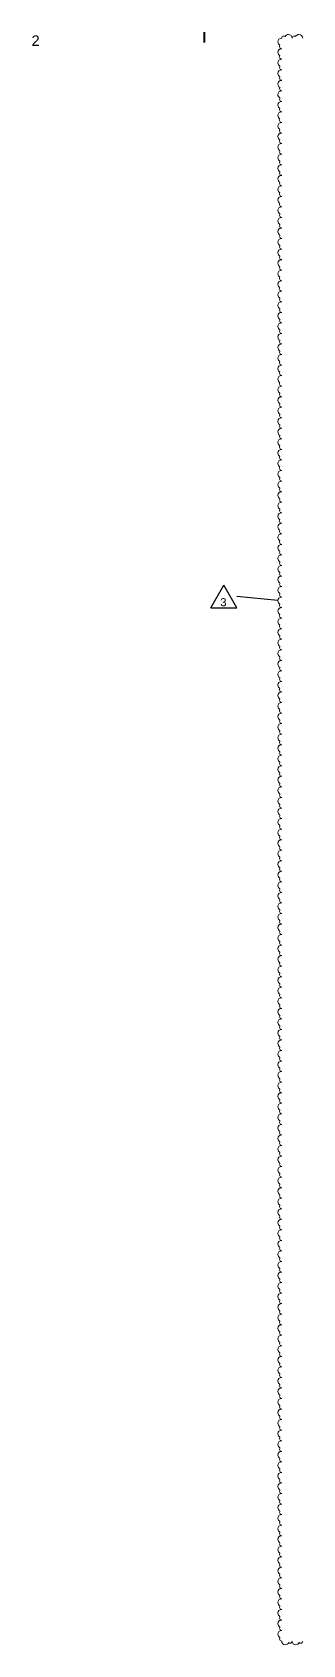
# Model space of a CAD drawing. Header units: inches. Extents: x -293 to 39679, y -468 to 488.
# Drawn here: x 367.9 to 394.2, y 331.5 to 488 of the extents above; entities that cross this region are included whole.
import ezdxf

# ---------------------------------------------------------------- set-up
doc = ezdxf.new("R2010")
doc.units = ezdxf.units.IN
doc.header["$MEASUREMENT"] = 0
doc.layers.add('PDF_Geometry', color=7, linetype='Continuous')
doc.layers.add('PDF_Text', color=7, linetype='Continuous')
doc.styles.add('PDF Arial', font='arial.ttf')

msp = doc.modelspace()

# ---------------------------------------------------------------- texts
at = {"layer": 'PDF_Text', "attachment_point": 7, "style": 'PDF Arial'}
for s, insert, char_height in [('2', (367.85342, 486.71688), 1.02043), ('3', (386.17471, 432.31439), 0.78118)]:
    msp.add_mtext(s, dxfattribs=dict(at, insert=insert, char_height=char_height))

# ---------------------------------------------------------------- linework, layer by layer
at = {"layer": 'PDF_Geometry', "lineweight": 40}
msp.add_lwpolyline([(384.61979, 488.04051), (384.61979, 487.05797)], dxfattribs=at)
at = {"layer": 'PDF_Geometry', "lineweight": 18}
for points in [[(392.1227, 487.4668), (392.13641, 487.4668)], [(392.13632, 487.46657), (392.13632, 487.46657)], [(393.15907, 487.46578), (393.15907, 487.46578)], [(393.15946, 487.46657), (393.15946, 487.46657)], [(394.18237, 487.46578), (394.18237, 487.46578)], [(392.12277, 486.44392), (392.13642, 486.44392)], [(392.12279, 485.42104), (392.13657, 485.42104)], [(392.13608, 486.44325), (392.13608, 486.44325)], [(392.13625, 485.4198), (392.13625, 485.4198)], [(392.12292, 484.39816), (392.13665, 484.39816)], [(392.13635, 484.39813), (392.13635, 484.39813)], [(392.12228, 483.37305), (392.13597, 483.37305)], [(392.12238, 482.35017), (392.13601, 482.35017)], [(392.13637, 483.3747), (392.13637, 483.3747)], [(392.13646, 482.35129), (392.13646, 482.35129)], [(392.12251, 481.32729), (392.1361, 481.32729)], [(392.1366, 481.32789), (392.1366, 481.32789)], [(392.12262, 479.28152), (392.13628, 479.28152)], [(392.12266, 480.30441), (392.1362, 480.30441)], [(392.1359, 480.30401), (392.1359, 480.30401)], [(392.13605, 479.28063), (392.13605, 479.28063)], [(392.12272, 478.25864), (392.13633, 478.25864)], [(392.13617, 478.25726), (392.13617, 478.25726)], [(392.12292, 477.23576), (392.13649, 477.23576)], [(392.123, 476.19954), (392.13669, 476.19954)], [(392.13623, 477.23562), (392.13623, 477.23562)], [(392.13636, 476.19894), (392.13636, 476.19894)], [(392.12246, 475.17443), (392.13609, 475.17443)], [(392.13655, 475.1756), (392.13655, 475.1756)], [(392.12247, 474.15155), (392.13622, 474.15155)], [(392.12266, 473.12867), (392.13619, 473.12867)], [(392.13662, 474.15228), (392.13662, 474.15228)], [(392.13671, 473.13066), (392.13671, 473.13066)], [(392.12266, 472.10579), (392.13631, 472.10579)], [(392.13608, 472.10513), (392.13608, 472.10513)], [(392.12278, 471.0829), (392.13638, 471.0829)], [(392.12283, 470.06002), (392.13655, 470.06002)], [(392.13611, 471.08183), (392.13611, 471.08183)], [(392.13625, 470.05855), (392.13625, 470.05855)], [(392.12294, 469.03714), (392.13661, 469.03714)], [(392.1231, 468.01426), (392.13672, 468.01426)], [(392.13629, 469.03695), (392.13629, 469.03695)], [(392.13639, 468.01368), (392.13639, 468.01368)], [(392.12239, 466.98915), (392.13612, 466.98915)], [(392.1365, 466.99043), (392.1365, 466.99043)], [(392.12254, 465.96627), (392.13605, 465.96627)], [(392.12264, 464.94339), (392.13626, 464.94339)], [(392.13661, 465.96719), (392.13661, 465.96719)], [(392.13668, 464.94561), (392.13668, 464.94561)], [(392.12267, 463.92051), (392.13624, 463.92051)], [(392.13596, 463.92017), (392.13596, 463.92017)], [(392.12276, 462.89763), (392.13644, 462.89763)], [(392.12288, 461.87474), (392.13651, 461.87474)], [(392.13604, 462.89696), (392.13604, 462.89696)], [(392.13615, 461.87377), (392.13615, 461.87377)], [(392.123, 460.85186), (392.13658, 460.85186)], [(392.13628, 460.85058), (392.13628, 460.85058)], [(392.12239, 458.80387), (392.13602, 458.80387)], [(392.12309, 459.82898), (392.13662, 459.82898)], [(392.13638, 459.82741), (392.13638, 459.82741)], [(392.13644, 458.80586), (392.13644, 458.80586)], [(392.12249, 457.78099), (392.13607, 457.78099)], [(392.13657, 457.78271), (392.13657, 457.78271)], [(392.12261, 455.73523), (392.13624, 455.73523)], [(392.12263, 456.75811), (392.13615, 456.75811)], [(392.13605, 455.73423), (392.13605, 455.73423)], [(392.1366, 456.75957), (392.1366, 456.75957)], [(392.12273, 454.71235), (392.13631, 454.71235)], [(392.13608, 454.71111), (392.13608, 454.71111)], [(392.12279, 453.68946), (392.13647, 453.68946)], [(392.12292, 452.66658), (392.13655, 452.66658)], [(392.13621, 453.68801), (392.13621, 453.68801)], [(392.13626, 452.66649), (392.13626, 452.66649)], [(392.12308, 451.6437), (392.13665, 451.6437)], [(392.13636, 451.64341), (392.13636, 451.64341)], [(392.12232, 450.6186), (392.136, 450.6186)], [(392.12245, 449.59571), (392.13606, 449.59571)], [(392.13647, 450.62034), (392.13647, 450.62034)], [(392.13656, 449.59728), (392.13656, 449.59728)], [(392.1225, 448.57283), (392.13621, 448.57283)], [(392.13658, 448.57424), (392.13658, 448.57424)], [(392.1226, 447.54995), (392.13626, 447.54995)], [(392.12272, 446.52707), (392.13633, 446.52707)], [(392.13601, 446.52597), (392.13601, 446.52597)], [(392.13606, 447.54899), (392.13606, 447.54899)], [(392.12288, 445.49084), (392.13658, 445.49084)], [(392.13612, 445.48924), (392.13612, 445.48924)], [(392.12231, 443.44286), (392.13605, 443.44286)], [(392.12303, 444.46796), (392.13667, 444.46796)], [(392.13636, 444.46664), (392.13636, 444.46664)], [(392.13645, 443.44366), (392.13645, 443.44366)], [(392.12239, 442.41998), (392.13607, 442.41998)], [(392.1226, 441.39709), (392.13622, 441.39709)], [(392.13657, 442.42069), (392.13657, 442.42069)], [(392.13668, 441.39924), (392.13668, 441.39924)], [(392.1226, 440.37421), (392.13632, 440.37421)], [(392.13596, 440.37406), (392.13596, 440.37406)], [(392.12267, 439.35133), (392.13632, 439.35133)], [(392.12275, 438.32845), (392.13649, 438.32845)], [(392.1361, 439.35113), (392.1361, 439.35113)], [(392.13612, 438.3282), (392.13612, 438.3282)], [(392.12295, 437.30557), (392.13649, 437.30557)], [(392.13628, 437.30529), (392.13628, 437.30529)], [(392.12232, 435.25758), (392.13589, 435.25758)], [(392.12294, 436.28268), (392.13672, 436.28268)], [(392.13639, 436.28239), (392.13639, 436.28239)], [(392.1364, 435.2595), (392.1364, 435.2595)], [(392.12235, 434.2347), (392.13601, 434.2347)], [(392.13658, 434.23663), (392.13658, 434.23663)], [(392.1225, 433.21182), (392.1361, 433.21182)], [(392.12256, 432.18893), (392.13624, 432.18893)], [(392.136, 432.18869), (392.136, 432.18869)], [(392.13659, 433.21376), (392.13659, 433.21376)], [(392.12264, 431.16605), (392.13641, 431.16605)], [(392.13611, 431.16586), (392.13611, 431.16586)], [(392.12284, 430.14317), (392.13641, 430.14317)], [(392.12297, 429.12029), (392.13648, 429.12029)], [(392.13607, 430.14303), (392.13607, 430.14303)], [(392.13627, 429.1188), (392.13627, 429.1188)], [(392.123, 428.09741), (392.13659, 428.09741)], [(392.13637, 428.096), (392.13637, 428.096)], [(392.12231, 427.0723), (392.13598, 427.0723)], [(392.1224, 426.04942), (392.13601, 426.04942)], [(392.13647, 427.07322), (392.13647, 427.07322)], [(392.13652, 426.05045), (392.13652, 426.05045)], [(392.12252, 425.02654), (392.13607, 425.02654)], [(392.13663, 425.0277), (392.13663, 425.0277)], [(392.12263, 424.00366), (392.13626, 424.00366)], [(392.12268, 422.98077), (392.13639, 422.98077)], [(392.13588, 424.00274), (392.13588, 424.00274)], [(392.13595, 422.98001), (392.13595, 422.98001)], [(392.12277, 421.95789), (392.13641, 421.95789)], [(392.13605, 421.95729), (392.13605, 421.95729)], [(392.12283, 420.93501), (392.13655, 420.93501)], [(392.12297, 419.91213), (392.13662, 419.91213)], [(392.13616, 420.93458), (392.13616, 420.93458)], [(392.13635, 419.91189), (392.13635, 419.91189)], [(392.12268, 418.88813), (392.13632, 418.88813)], [(392.13632, 418.88813), (392.13632, 418.88813)], [(392.12268, 417.86497), (392.13632, 417.86497)], [(392.12268, 416.84182), (392.13632, 416.84182)], [(392.13632, 417.86497), (392.13632, 417.86497)], [(392.13632, 416.84182), (392.13632, 416.84182)], [(392.12268, 415.81866), (392.13632, 415.81866)], [(392.12268, 414.79551), (392.13632, 414.79551)], [(392.13632, 415.81866), (392.13632, 415.81866)], [(392.13632, 414.79551), (392.13632, 414.79551)], [(392.12268, 413.75871), (392.13632, 413.75871)], [(392.13632, 413.75871), (392.13632, 413.75871)], [(392.12268, 412.73556), (392.13632, 412.73556)], [(392.12268, 411.7124), (392.13632, 411.7124)], [(392.13632, 412.73556), (392.13632, 412.73556)], [(392.13632, 411.7124), (392.13632, 411.7124)], [(392.12268, 410.68925), (392.13632, 410.68925)], [(392.13632, 410.68925), (392.13632, 410.68925)], [(392.12268, 409.66609), (392.13632, 409.66609)], [(392.12268, 408.64294), (392.13632, 408.64294)], [(392.13632, 409.66609), (392.13632, 409.66609)], [(392.13632, 408.64294), (392.13632, 408.64294)], [(392.12268, 407.61978), (392.13632, 407.61978)], [(392.13632, 407.61978), (392.13632, 407.61978)], [(392.12268, 406.59663), (392.13632, 406.59663)], [(392.12268, 405.57347), (392.13632, 405.57347)], [(392.13632, 406.59663), (392.13632, 406.59663)], [(392.13632, 405.57347), (392.13632, 405.57347)], [(392.12268, 404.55032), (392.13632, 404.55032)], [(392.13632, 404.55032), (392.13632, 404.55032)], [(392.12268, 403.52717), (392.13632, 403.52717)], [(392.12268, 402.50401), (392.13632, 402.50401)], [(392.13632, 403.52717), (392.13632, 403.52717)], [(392.13632, 402.50401), (392.13632, 402.50401)], [(392.12268, 401.48086), (392.13632, 401.48086)], [(392.13632, 401.48086), (392.13632, 401.48086)], [(392.12268, 400.4577), (392.13632, 400.4577)], [(392.12268, 399.43455), (392.13632, 399.43455)], [(392.13632, 400.4577), (392.13632, 400.4577)], [(392.13632, 399.43455), (392.13632, 399.43455)], [(392.12268, 398.41139), (392.13632, 398.41139)], [(392.13632, 398.41139), (392.13632, 398.41139)], [(392.12268, 397.38824), (392.13632, 397.38824)], [(392.12268, 396.36508), (392.13632, 396.36508)], [(392.13632, 397.38824), (392.13632, 397.38824)], [(392.13632, 396.36508), (392.13632, 396.36508)], [(392.12268, 395.34193), (392.13632, 395.34193)], [(392.13632, 395.34193), (392.13632, 395.34193)], [(392.12268, 394.31877), (392.13632, 394.31877)], [(392.12268, 393.29562), (392.13632, 393.29562)], [(392.13632, 394.31877), (392.13632, 394.31877)], [(392.13632, 393.29562), (392.13632, 393.29562)], [(392.12268, 392.27246), (392.13632, 392.27246)], [(392.13632, 392.27246), (392.13632, 392.27246)], [(392.12268, 391.24931), (392.13632, 391.24931)], [(392.12268, 390.22615), (392.13632, 390.22615)], [(392.13632, 391.24931), (392.13632, 391.24931)], [(392.13632, 390.22615), (392.13632, 390.22615)], [(392.12268, 389.203), (392.13632, 389.203)], [(392.12268, 388.17985), (392.13632, 388.17985)], [(392.13632, 389.203), (392.13632, 389.203)], [(392.13632, 388.17985), (392.13632, 388.17985)], [(392.12268, 387.15669), (392.13632, 387.15669)], [(392.13632, 387.15669), (392.13632, 387.15669)], [(392.12268, 386.13354), (392.13632, 386.13354)], [(392.12268, 385.11038), (392.13632, 385.11038)], [(392.13632, 386.13354), (392.13632, 386.13354)], [(392.13632, 385.11038), (392.13632, 385.11038)], [(392.12268, 384.08723), (392.13632, 384.08723)], [(392.13632, 384.08723), (392.13632, 384.08723)], [(392.12268, 383.05043), (392.13632, 383.05043)], [(392.12268, 382.02728), (392.13632, 382.02728)], [(392.13632, 383.05043), (392.13632, 383.05043)], [(392.13632, 382.02728), (392.13632, 382.02728)], [(392.12268, 381.00412), (392.13632, 381.00412)], [(392.13632, 381.00412), (392.13632, 381.00412)], [(392.12268, 379.98097), (392.13632, 379.98097)], [(392.12268, 378.95781), (392.13632, 378.95781)], [(392.13632, 379.98097), (392.13632, 379.98097)], [(392.13632, 378.95781), (392.13632, 378.95781)], [(392.12268, 377.93466), (392.13632, 377.93466)], [(392.13632, 377.93466), (392.13632, 377.93466)], [(392.12268, 376.9115), (392.13632, 376.9115)], [(392.12268, 375.88835), (392.13632, 375.88835)], [(392.13632, 376.9115), (392.13632, 376.9115)], [(392.13632, 375.88835), (392.13632, 375.88835)], [(392.12268, 374.86519), (392.13632, 374.86519)], [(392.13632, 374.86519), (392.13632, 374.86519)], [(392.12268, 373.84204), (392.13632, 373.84204)], [(392.12268, 372.81888), (392.13632, 372.81888)], [(392.13632, 373.84204), (392.13632, 373.84204)], [(392.13632, 372.81888), (392.13632, 372.81888)], [(392.12268, 371.79573), (392.13632, 371.79573)], [(392.13632, 371.79573), (392.13632, 371.79573)], [(392.12268, 370.77257), (392.13632, 370.77257)], [(392.12268, 369.74942), (392.13632, 369.74942)], [(392.13632, 370.77257), (392.13632, 370.77257)], [(392.13632, 369.74942), (392.13632, 369.74942)], [(392.12268, 368.72626), (392.13632, 368.72626)], [(392.13632, 368.72626), (392.13632, 368.72626)], [(392.12268, 367.70311), (392.13632, 367.70311)], [(392.12268, 366.67996), (392.13632, 366.67996)], [(392.13632, 367.70311), (392.13632, 367.70311)], [(392.13632, 366.67996), (392.13632, 366.67996)], [(392.12268, 365.6568), (392.13632, 365.6568)], [(392.13632, 365.6568), (392.13632, 365.6568)], [(392.12268, 364.63365), (392.13632, 364.63365)], [(392.12268, 363.61049), (392.13632, 363.61049)], [(392.13632, 364.63365), (392.13632, 364.63365)], [(392.13632, 363.61049), (392.13632, 363.61049)], [(392.12268, 362.58734), (392.13632, 362.58734)], [(392.12268, 361.56418), (392.13632, 361.56418)], [(392.13632, 362.58734), (392.13632, 362.58734)], [(392.13632, 361.56418), (392.13632, 361.56418)], [(392.12268, 360.54103), (392.13632, 360.54103)], [(392.13632, 360.54103), (392.13632, 360.54103)], [(392.12268, 359.51787), (392.13632, 359.51787)], [(392.12268, 358.49472), (392.13632, 358.49472)], [(392.13632, 359.51787), (392.13632, 359.51787)], [(392.13632, 358.49472), (392.13632, 358.49472)], [(392.12268, 357.47156), (392.13632, 357.47156)], [(392.13632, 357.47156), (392.13632, 357.47156)], [(392.12268, 356.44841), (392.13632, 356.44841)], [(392.12268, 355.42525), (392.13632, 355.42525)], [(392.13632, 356.44841), (392.13632, 356.44841)], [(392.13632, 355.42525), (392.13632, 355.42525)], [(392.12268, 354.4021), (392.13632, 354.4021)], [(392.13632, 354.4021), (392.13632, 354.4021)], [(392.12268, 353.37894), (392.13632, 353.37894)], [(392.12268, 352.35579), (392.13632, 352.35579)], [(392.13632, 353.37894), (392.13632, 353.37894)], [(392.13632, 352.35579), (392.13632, 352.35579)], [(392.12268, 351.31899), (392.13632, 351.31899)], [(392.13632, 351.31899), (392.13632, 351.31899)], [(392.12268, 350.29584), (392.13632, 350.29584)], [(392.12268, 349.27268), (392.13632, 349.27268)], [(392.13632, 350.29584), (392.13632, 350.29584)], [(392.13632, 349.27268), (392.13632, 349.27268)], [(392.12268, 348.24953), (392.13632, 348.24953)], [(392.13632, 348.24953), (392.13632, 348.24953)], [(392.12268, 347.22637), (392.13632, 347.22637)], [(392.12268, 346.20322), (392.13632, 346.20322)], [(392.13632, 347.22637), (392.13632, 347.22637)], [(392.13632, 346.20322), (392.13632, 346.20322)], [(392.12268, 345.18006), (392.13632, 345.18006)], [(392.13632, 345.18006), (392.13632, 345.18006)], [(392.12268, 344.15691), (392.13632, 344.15691)], [(392.12268, 343.13376), (392.13632, 343.13376)], [(392.13632, 344.15691), (392.13632, 344.15691)], [(392.13632, 343.13376), (392.13632, 343.13376)], [(392.12268, 342.1106), (392.13632, 342.1106)], [(392.13632, 342.1106), (392.13632, 342.1106)], [(392.12268, 341.08745), (392.13632, 341.08745)], [(392.12268, 340.06429), (392.13632, 340.06429)], [(392.13632, 341.08745), (392.13632, 341.08745)], [(392.13632, 340.06429), (392.13632, 340.06429)], [(392.12268, 339.04114), (392.13632, 339.04114)], [(392.13632, 339.04114), (392.13632, 339.04114)], [(392.12268, 338.01798), (392.13632, 338.01798)], [(392.12268, 336.99483), (392.13632, 336.99483)], [(392.13632, 338.01798), (392.13632, 338.01798)], [(392.13632, 336.99483), (392.13632, 336.99483)], [(392.12268, 335.97167), (392.13632, 335.97167)], [(392.12268, 334.94852), (392.13632, 334.94852)], [(392.13632, 335.97167), (392.13632, 335.97167)], [(392.13632, 334.94852), (392.13632, 334.94852)], [(392.12268, 333.92536), (392.13632, 333.92536)], [(392.13632, 333.92536), (392.13632, 333.92536)], [(392.12268, 332.90221), (392.13632, 332.90221)], [(392.13632, 332.90221), (392.13632, 332.90221)], [(392.13632, 331.87905), (392.13632, 331.87905)]]:
    msp.add_lwpolyline(points, dxfattribs=at)
at = {"layer": 'PDF_Geometry', "lineweight": 30}
for points in [[(385.24718, 432.16272), (386.51595, 434.38591)], [(387.79824, 432.16272), (386.51595, 434.38591)], [(385.24718, 432.16225), (387.79822, 432.16225)], [(391.76813, 432.88536), (387.79831, 433.26741)]]:
    msp.add_lwpolyline(points, dxfattribs=at)
at = {"layer": 'PDF_Geometry', "lineweight": 18}
for centre, radius, start, end in [((392.13751, 486.08467), 0.36945, 179.2915518, 241.1211382), ((392.13587, 485.06146), 0.36776, 179.3160007, 241.2815652), ((392.13446, 481.99036), 0.36684, 179.2329138, 241.3789728), ((392.13747, 480.96801), 0.36966, 179.3938811, 241.08867), ((392.13667, 477.89924), 0.36861, 179.3115107, 241.1863627), ((392.16332, 477.44445), 0.23169, 145.4113418, 181.0571404), ((392.13352, 461.51433), 0.36539, 179.2072305, 241.4968715), ((392.13784, 459.46981), 0.36949, 179.2328881, 241.1121993), ((392.13666, 457.42195), 0.36885, 179.3179738, 241.1601389), ((392.13409, 455.37529), 0.36624, 179.2328823, 241.4182415), ((392.13469, 454.35226), 0.36673, 179.2377621, 241.3783168), ((392.13733, 453.33029), 0.36914, 179.410134, 241.1301398), ((392.13685, 448.21335), 0.36898, 179.2173846, 241.154899), ((392.13517, 427.73723), 0.36692, 179.2337961, 241.3715653), ((392.13603, 419.55204), 0.36778, 179.201144, 241.2760996), ((392.13532, 418.5283), 0.36737, 179.1996273, 241.313247), ((392.13532, 417.50515), 0.36737, 179.1996273, 241.313247), ((392.13532, 416.48199), 0.36737, 179.1996273, 241.313247), ((392.13532, 415.45884), 0.36737, 179.1996273, 241.313247), ((392.13532, 399.07472), 0.36737, 179.1996273, 241.313247), ((392.13532, 398.05157), 0.36737, 179.1996273, 241.313247), ((392.13532, 397.02841), 0.36737, 179.1996273, 241.313247), ((392.13532, 396.00526), 0.36737, 179.1996273, 241.313247), ((392.13532, 394.9821), 0.36737, 179.1996273, 241.313247), ((392.13532, 393.95895), 0.36737, 179.1996273, 241.313247), ((392.13532, 392.93579), 0.36737, 179.1996273, 241.313247), ((392.13532, 391.91264), 0.36737, 179.1996273, 241.313247), ((392.13532, 390.88948), 0.36737, 179.1996273, 241.313247), ((392.13532, 389.86633), 0.36737, 179.1996273, 241.313247), ((392.13532, 388.84317), 0.36737, 179.1996273, 241.313247), ((392.13532, 387.82002), 0.36737, 179.1996273, 241.313247), ((392.13532, 386.79687), 0.36737, 179.1996273, 241.313247), ((392.13532, 385.77371), 0.36737, 179.1996273, 241.313247), ((392.13532, 384.75056), 0.36737, 179.1996273, 241.313247), ((392.13532, 383.7274), 0.36737, 179.1996273, 241.313247), ((392.13532, 367.34328), 0.36737, 179.1996273, 241.313247), ((392.13532, 366.32013), 0.36737, 179.1996273, 241.313247), ((392.13532, 365.29698), 0.36737, 179.1996273, 241.313247), ((392.13532, 364.27382), 0.36737, 179.1996273, 241.313247), ((392.13532, 363.25067), 0.36737, 179.1996273, 241.313247), ((392.13532, 362.22751), 0.36737, 179.1996273, 241.313247), ((392.13532, 361.20436), 0.36737, 179.1996273, 241.313247), ((392.13532, 360.1812), 0.36737, 179.1996273, 241.313247), ((392.13532, 359.15805), 0.36737, 179.1996273, 241.313247), ((392.13532, 358.13489), 0.36737, 179.1996273, 241.313247), ((392.13532, 357.11174), 0.36737, 179.1996273, 241.313247), ((392.13532, 356.08858), 0.36737, 179.1996273, 241.313247), ((392.13532, 355.06543), 0.36737, 179.1996273, 241.313247), ((392.13532, 354.04227), 0.36737, 179.1996273, 241.313247), ((392.13532, 353.01912), 0.36737, 179.1996273, 241.313247), ((392.13532, 336.635), 0.36737, 179.1996273, 241.313247), ((392.13532, 335.61185), 0.36737, 179.1996273, 241.313247), ((392.13532, 334.58869), 0.36737, 179.1996273, 241.313247), ((392.13532, 333.56554), 0.36737, 179.1996273, 241.313247), ((392.13532, 332.54238), 0.36737, 179.1996273, 241.313247), ((392.48853, 331.87657), 0.35222, 179.5966612, 270.4033388), ((393.51169, 331.87657), 0.35222, 179.5966612, 270.4033388)]:
    msp.add_arc(centre, radius, start, end, dxfattribs=at)
for points in [[(391.76802, 487.11265), (391.76802, 487.31731), (391.91804, 487.4668), (392.1227, 487.4668)], [(391.95897, 486.78519), (391.83618, 486.85282), (391.76802, 486.97562), (391.76802, 487.11265)], [(391.93155, 486.64743), (391.93155, 486.70247), (391.94522, 486.7433), (391.97238, 486.78414)], [(392.13632, 487.46657), (392.13632, 487.58946), (392.21824, 487.67138), (392.34095, 487.67138)], [(392.34095, 487.67138), (392.38191, 487.67138), (392.43641, 487.65713), (392.47737, 487.63042)], [(392.46344, 487.62971), (392.53169, 487.75265), (392.65445, 487.82036), (392.79076, 487.82036)], [(392.79076, 487.82036), (392.9955, 487.82036), (393.15907, 487.67069), (393.15907, 487.46578)], [(393.15946, 487.46657), (393.15946, 487.58946), (393.24138, 487.67138), (393.36409, 487.67138)], [(393.36409, 487.67138), (393.40505, 487.67138), (393.45954, 487.65713), (393.5005, 487.63042)], [(393.48657, 487.62971), (393.55481, 487.75265), (393.67758, 487.82036), (393.81389, 487.82036)], [(393.81389, 487.82036), (394.01862, 487.82036), (394.18237, 487.67069), (394.18237, 487.46578)], [(391.76809, 486.08924), (391.76809, 486.29318), (391.91812, 486.44392), (392.12277, 486.44392)], [(391.76813, 485.06585), (391.76813, 485.27083), (391.91816, 485.42104), (392.12279, 485.42104)], [(392.13608, 486.44325), (392.0134, 486.44325), (391.93155, 486.53912), (391.93155, 486.64743)], [(391.93155, 485.62503), (391.93155, 485.67987), (391.94517, 485.72057), (391.9726, 485.76126)], [(392.13625, 485.4198), (392.01346, 485.4198), (391.93155, 485.51534), (391.93155, 485.62503)], [(391.76828, 484.04423), (391.76828, 484.24849), (391.91831, 484.39816), (392.12292, 484.39816)], [(391.95916, 483.71671), (391.83643, 483.78362), (391.76828, 483.90688), (391.76828, 484.04423)], [(391.93168, 484.60263), (391.93168, 484.65728), (391.94525, 484.69783), (391.97258, 484.73838)], [(392.13635, 484.39813), (392.01347, 484.39813), (391.93168, 484.49333), (391.93168, 484.60263)], [(391.93172, 483.57848), (391.93172, 483.63293), (391.94542, 483.67509), (391.97265, 483.71549)], [(391.76765, 481.99527), (391.76765, 482.19982), (391.91783, 482.35017), (392.12238, 482.35017)], [(391.76769, 483.01863), (391.76769, 483.22216), (391.9177, 483.37305), (392.12228, 483.37305)], [(391.95858, 482.69053), (391.83594, 482.75896), (391.76769, 482.88178), (391.76769, 483.01863)], [(392.13637, 483.3747), (392.01358, 483.3747), (391.93172, 483.46956), (391.93172, 483.57848)], [(391.93184, 482.55608), (391.93184, 482.61034), (391.9455, 482.65235), (391.9728, 482.69261)], [(392.13646, 482.35129), (392.01376, 482.35129), (391.93184, 482.44756), (391.93184, 482.55608)], [(391.76784, 480.97192), (391.76784, 481.17748), (391.91783, 481.32729), (392.12251, 481.32729)], [(391.93136, 480.50908), (391.93136, 480.56295), (391.94491, 480.60292), (391.9722, 480.64462)], [(392.1359, 480.30401), (392.01321, 480.30401), (391.93136, 480.39959), (391.93136, 480.50908)], [(391.93201, 481.53369), (391.93201, 481.58776), (391.94562, 481.62962), (391.97283, 481.66973)], [(392.1366, 481.32789), (392.01381, 481.32789), (391.93201, 481.42381), (391.93201, 481.53369)], [(391.76788, 479.95032), (391.76788, 480.15513), (391.91802, 480.30441), (392.12266, 480.30441)], [(391.9588, 479.62227), (391.83609, 479.68996), (391.76788, 479.8132), (391.76788, 479.95032)], [(391.76791, 478.92699), (391.76791, 479.13106), (391.91802, 479.28152), (392.12262, 479.28152)], [(391.93138, 479.48495), (391.93138, 479.54036), (391.94506, 479.58019), (391.97242, 479.62174)], [(392.13605, 479.28063), (392.01328, 479.28063), (391.93138, 479.37587), (391.93138, 479.48495)], [(391.95901, 478.60012), (391.83622, 478.66757), (391.76791, 478.79036), (391.76791, 478.92699)], [(391.76809, 477.90367), (391.76809, 478.10873), (391.91818, 478.25864), (392.12272, 478.25864)], [(391.93155, 478.46257), (391.93155, 478.51777), (391.94518, 478.55745), (391.97244, 478.59886)], [(392.13617, 478.25726), (392.01333, 478.25726), (391.93155, 478.35387), (391.93155, 478.46257)], [(392.13623, 477.23562), (392.0135, 477.23562), (391.93167, 477.33016), (391.93167, 477.44018)], [(391.76821, 476.88036), (391.76821, 477.08639), (391.91827, 477.23576), (392.12292, 477.23576)], [(391.9727, 476.55415), (391.83637, 476.60738), (391.76821, 476.74473), (391.76821, 476.88036)], [(391.76841, 475.84545), (391.76841, 476.04901), (391.91842, 476.19954), (392.123, 476.19954)], [(391.97299, 475.53072), (391.83649, 475.58545), (391.76841, 475.70861), (391.76841, 475.84545)], [(391.9317, 476.40275), (391.9317, 476.45755), (391.9454, 476.49865), (391.97263, 476.53976)], [(392.13636, 476.19894), (392.01356, 476.19894), (391.9317, 476.29485), (391.9317, 476.40275)], [(391.7678, 474.81995), (391.7678, 475.02446), (391.91778, 475.17443), (392.12246, 475.17443)], [(391.97231, 474.50637), (391.83597, 474.5609), (391.7678, 474.68361), (391.7678, 474.81995)], [(391.93179, 475.38037), (391.93179, 475.43497), (391.94544, 475.47592), (391.97275, 475.51687)], [(392.13655, 475.1756), (392.0137, 475.1756), (391.93179, 475.27116), (391.93179, 475.38037)], [(391.93193, 474.35799), (391.93193, 474.41239), (391.94553, 474.45319), (391.97291, 474.49399)], [(392.13662, 474.15228), (392.01388, 474.15228), (391.93193, 474.24918), (391.93193, 474.35799)], [(391.76776, 473.79667), (391.76776, 474.00213), (391.91786, 474.15155), (392.12247, 474.15155)], [(391.97237, 473.48255), (391.83602, 473.53688), (391.76776, 473.66083), (391.76776, 473.79667)], [(391.76791, 472.77341), (391.76791, 472.97811), (391.91796, 473.12867), (392.12266, 473.12867)], [(391.97243, 472.46045), (391.83608, 472.51458), (391.76791, 472.63807), (391.76791, 472.77341)], [(391.93209, 473.33391), (391.93209, 473.38981), (391.94564, 473.43046), (391.97292, 473.47111)], [(392.13671, 473.13066), (392.0139, 473.13066), (391.93209, 473.22551), (391.93209, 473.33391)], [(391.76804, 471.75185), (391.76804, 471.95578), (391.91805, 472.10579), (392.12266, 472.10579)], [(391.97265, 471.43667), (391.83613, 471.49229), (391.76804, 471.61533), (391.76804, 471.75185)], [(391.93138, 472.30932), (391.93138, 472.36332), (391.94505, 472.4055), (391.97239, 472.446)], [(392.13608, 472.10513), (392.01323, 472.10513), (391.93138, 472.19963), (391.93138, 472.30932)], [(391.9315, 471.28694), (391.9315, 471.34074), (391.94512, 471.38277), (391.97236, 471.42312)], [(392.13611, 471.08183), (392.01338, 471.08183), (391.9315, 471.17766), (391.9315, 471.28694)], [(391.76814, 470.7286), (391.76814, 470.93346), (391.91809, 471.0829), (392.12278, 471.0829)], [(391.97266, 470.4146), (391.83632, 470.46834), (391.76814, 470.59259), (391.76814, 470.7286)], [(391.76818, 469.70537), (391.76818, 469.90946), (391.91824, 470.06002), (392.12283, 470.06002)], [(391.97277, 469.39087), (391.83643, 469.44608), (391.76818, 469.5682), (391.76818, 469.70537)], [(391.93157, 470.26457), (391.93157, 470.31817), (391.9453, 470.36004), (391.97243, 470.40024)], [(392.13625, 470.05855), (392.01347, 470.05855), (391.93157, 470.15402), (391.93157, 470.26457)], [(391.76829, 468.68215), (391.76829, 468.88715), (391.91829, 469.03714), (392.12294, 469.03714)], [(391.97295, 468.36883), (391.83646, 468.42383), (391.76829, 468.54549), (391.76829, 468.68215)], [(391.76829, 467.65895), (391.76829, 467.86483), (391.91838, 468.01426), (392.1231, 468.01426)], [(391.93171, 469.24053), (391.93171, 469.29559), (391.94539, 469.33564), (391.97259, 469.37736)], [(392.13629, 469.03695), (392.01348, 469.03695), (391.93171, 469.13206), (391.93171, 469.24053)], [(391.93174, 468.21816), (391.93174, 468.27302), (391.94537, 468.31292), (391.97264, 468.35448)], [(392.13639, 468.01368), (392.0137, 468.01368), (391.93174, 468.10844), (391.93174, 468.21816)], [(391.76776, 466.63519), (391.76776, 466.83864), (391.91778, 466.98915), (392.12239, 466.98915)], [(391.97237, 466.32092), (391.83591, 466.37551), (391.76776, 466.4979), (391.76776, 466.63519)], [(391.97301, 467.34515), (391.83653, 467.39994), (391.76829, 467.5228), (391.76829, 467.65895)], [(391.9318, 467.19579), (391.9318, 467.25044), (391.94555, 467.29019), (391.97271, 467.3316)], [(392.1365, 466.99043), (392.01378, 466.99043), (391.9318, 467.08649), (391.9318, 467.19579)], [(391.76777, 465.612), (391.76777, 465.81632), (391.91788, 465.96627), (392.12254, 465.96627)], [(391.97242, 465.29728), (391.83599, 465.35166), (391.76777, 465.47524), (391.76777, 465.612)], [(391.76791, 464.58883), (391.76791, 464.79401), (391.91795, 464.94339), (392.12264, 464.94339)], [(391.93202, 466.17178), (391.93202, 466.22622), (391.94555, 466.26747), (391.97294, 466.30871)], [(392.13661, 465.96719), (392.01386, 465.96719), (391.93202, 466.06288), (391.93202, 466.17178)], [(391.93205, 465.14941), (391.93205, 465.20365), (391.94569, 465.24474), (391.97298, 465.28583)], [(392.13668, 464.94561), (392.0139, 464.94561), (391.93205, 465.04094), (391.93205, 465.14941)], [(391.97244, 464.27531), (391.83604, 464.32947), (391.76791, 464.45259), (391.76791, 464.58883)], [(391.76799, 463.56567), (391.76799, 463.77007), (391.9181, 463.92051), (392.12267, 463.92051)], [(391.97256, 463.25171), (391.83618, 463.3073), (391.76799, 463.42995), (391.76799, 463.56567)], [(391.93146, 464.12483), (391.93146, 464.17886), (391.94505, 464.21979), (391.9724, 464.26073)], [(392.13596, 463.92017), (392.01316, 463.92017), (391.93146, 464.01513), (391.93146, 464.12483)], [(391.76798, 462.54252), (391.76798, 462.74776), (391.91816, 462.89763), (392.12276, 462.89763)], [(391.97273, 462.22976), (391.83623, 462.28352), (391.76798, 462.40569), (391.76798, 462.54252)], [(391.76817, 461.51938), (391.76817, 461.72546), (391.91826, 461.87474), (392.12288, 461.87474)], [(391.93151, 463.10084), (391.93151, 463.15629), (391.94504, 463.19707), (391.97245, 463.23784)], [(392.13604, 462.89696), (392.01338, 462.89696), (391.93151, 462.99156), (391.93151, 463.10084)], [(391.9316, 462.07848), (391.9316, 462.13373), (391.94524, 462.17434), (391.97254, 462.21496)], [(392.13615, 461.87377), (392.01348, 461.87377), (391.9316, 461.96963), (391.9316, 462.07848)], [(391.7682, 460.49787), (391.7682, 460.70154), (391.91837, 460.85186), (392.123, 460.85186)], [(391.95926, 460.16975), (391.83642, 460.23764), (391.7682, 460.36048), (391.7682, 460.49787)], [(391.9317, 461.05613), (391.9317, 461.10954), (391.9453, 461.15162), (391.97265, 461.19208)], [(392.13628, 460.85058), (392.01344, 460.85058), (391.9317, 460.94607), (391.9317, 461.05613)], [(391.9318, 460.03216), (391.9318, 460.08698), (391.94534, 460.12889), (391.97275, 460.1692)], [(391.76762, 458.44943), (391.76762, 458.65312), (391.91774, 458.80387), (392.12239, 458.80387)], [(391.76839, 459.47476), (391.76839, 459.67924), (391.91845, 459.82898), (392.12309, 459.82898)], [(392.13638, 459.82741), (392.01353, 459.82741), (391.9318, 459.92415), (391.9318, 460.03216)], [(391.93184, 459.00981), (391.93184, 459.06442), (391.94549, 459.10617), (391.9728, 459.14632)], [(392.13644, 458.80586), (392.01375, 458.80586), (391.93184, 458.90061), (391.93184, 459.00981)], [(391.95864, 458.12225), (391.83595, 458.18961), (391.76762, 458.31311), (391.76762, 458.44943)], [(391.76783, 457.42634), (391.76783, 457.63082), (391.91784, 457.78099), (392.12249, 457.78099)], [(391.93198, 457.98747), (391.93198, 458.04185), (391.94558, 458.08184), (391.97293, 458.12344)], [(392.13657, 457.78271), (392.01372, 457.78271), (391.93198, 457.87709), (391.93198, 457.98747)], [(391.93201, 456.96352), (391.93201, 457.01929), (391.94571, 457.05913), (391.97296, 457.10055)], [(391.76789, 455.38019), (391.76789, 455.58465), (391.91799, 455.73523), (392.12261, 455.73523)], [(391.76793, 456.40326), (391.76793, 456.60853), (391.91799, 456.75811), (392.12263, 456.75811)], [(391.95888, 456.07546), (391.83604, 456.14388), (391.76793, 456.26641), (391.76793, 456.40326)], [(391.93132, 455.93896), (391.93132, 455.99292), (391.94497, 456.03418), (391.97227, 456.07545)], [(392.13605, 455.73423), (392.01321, 455.73423), (391.93132, 455.82945), (391.93132, 455.93896)], [(392.1366, 456.75957), (392.01391, 456.75957), (391.93201, 456.85518), (391.93201, 456.96352)], [(391.76799, 454.35714), (391.76799, 454.56237), (391.91813, 454.71235), (392.12273, 454.71235)], [(391.93152, 454.91662), (391.93152, 454.97036), (391.94512, 455.01147), (391.97246, 455.05257)], [(392.13608, 454.71111), (392.01325, 454.71111), (391.93152, 454.80754), (391.93152, 454.91662)], [(391.93152, 453.8927), (391.93152, 453.94781), (391.94522, 453.98875), (391.97246, 454.02968)], [(391.76818, 452.31263), (391.76818, 452.51623), (391.91822, 452.66658), (392.12292, 452.66658)], [(391.76821, 453.33409), (391.76821, 453.54008), (391.91822, 453.68946), (392.12279, 453.68946)], [(392.13621, 453.68801), (392.0134, 453.68801), (391.93152, 453.78406), (391.93152, 453.8927)], [(391.93161, 452.87036), (391.93161, 452.92525), (391.94525, 452.96603), (391.97254, 453.0068)], [(392.13626, 452.66649), (392.01347, 452.66649), (391.93161, 452.76059), (391.93161, 452.87036)], [(391.95926, 451.98374), (391.83647, 452.05265), (391.76818, 452.17481), (391.76818, 452.31263)], [(391.76836, 451.28961), (391.76836, 451.49395), (391.91842, 451.6437), (392.12308, 451.6437)], [(391.95929, 450.96203), (391.83653, 451.02911), (391.76836, 451.15234), (391.76836, 451.28961)], [(391.93174, 451.84803), (391.93174, 451.9027), (391.94533, 451.94331), (391.97267, 451.98392)], [(392.13636, 451.64341), (392.01359, 451.64341), (391.93174, 451.73869), (391.93174, 451.84803)], [(391.9319, 450.82414), (391.9319, 450.87859), (391.94543, 450.92059), (391.97281, 450.96104)], [(392.13647, 450.62034), (392.01373, 450.62034), (391.9319, 450.71524), (391.9319, 450.82414)], [(391.76764, 450.26438), (391.76764, 450.4679), (391.91771, 450.6186), (392.12232, 450.6186)], [(391.95857, 449.93657), (391.83584, 450.00492), (391.76764, 450.12766), (391.76764, 450.26438)], [(391.7678, 449.24138), (391.7678, 449.44562), (391.91774, 449.59571), (392.12245, 449.59571)], [(391.95874, 448.91334), (391.83588, 448.98143), (391.7678, 449.10521), (391.7678, 449.24138)], [(391.93188, 449.80181), (391.93188, 449.85604), (391.94551, 449.89787), (391.97278, 449.93816)], [(392.13656, 449.59728), (392.01384, 449.59728), (391.93188, 449.69335), (391.93188, 449.80181)], [(391.7679, 448.21839), (391.7679, 448.42335), (391.91785, 448.57283), (392.1225, 448.57283)], [(391.93135, 447.75339), (391.93135, 447.80872), (391.94502, 447.84867), (391.97223, 447.89017)], [(392.13606, 447.54899), (392.01326, 447.54899), (391.93135, 447.64427), (391.93135, 447.75339)], [(391.93196, 448.77948), (391.93196, 448.83349), (391.94569, 448.87361), (391.97301, 448.91528)], [(392.13658, 448.57424), (392.0139, 448.57424), (391.93196, 448.66991), (391.93196, 448.77948)], [(391.76792, 447.19542), (391.76792, 447.39954), (391.91802, 447.54995), (392.1226, 447.54995)], [(391.959, 446.86851), (391.83622, 446.93604), (391.76792, 447.05882), (391.76792, 447.19542)], [(391.76796, 446.17246), (391.76796, 446.37728), (391.91806, 446.52707), (392.12272, 446.52707)], [(391.95902, 445.84536), (391.83628, 445.91261), (391.76796, 446.03642), (391.76796, 446.17246)], [(391.93138, 446.73107), (391.93138, 446.78617), (391.94515, 446.82596), (391.97239, 446.86729)], [(392.13601, 446.52597), (392.01326, 446.52597), (391.93138, 446.62239), (391.93138, 446.73107)], [(391.76822, 445.13619), (391.76822, 445.34015), (391.9183, 445.49084), (392.12288, 445.49084)], [(391.97279, 444.82263), (391.83641, 444.87742), (391.76822, 444.99919), (391.76822, 445.13619)], [(391.93156, 445.70722), (391.93156, 445.76209), (391.94512, 445.80325), (391.97241, 445.84441)], [(392.13612, 445.48924), (392.01341, 445.48924), (391.93156, 445.58527), (391.93156, 445.70722)], [(391.93174, 444.67157), (391.93174, 444.72621), (391.9454, 444.7672), (391.97272, 444.80818)], [(392.13636, 444.46664), (392.01355, 444.46664), (391.93174, 444.56227), (391.93174, 444.67157)], [(391.76771, 443.08811), (391.76771, 443.29341), (391.91776, 443.44286), (392.12231, 443.44286)], [(391.97226, 442.77412), (391.83579, 442.82846), (391.76771, 442.95225), (391.76771, 443.08811)], [(391.76832, 444.11325), (391.76832, 444.31789), (391.91839, 444.46796), (392.12303, 444.46796)], [(391.97296, 443.79947), (391.83653, 443.85404), (391.76832, 443.97682), (391.76832, 444.11325)], [(391.93176, 443.64925), (391.93176, 443.70367), (391.94552, 443.74449), (391.97273, 443.7853)], [(392.13645, 443.44366), (392.0137, 443.44366), (391.93176, 443.54041), (391.93176, 443.64925)], [(391.76776, 442.0652), (391.76776, 442.26965), (391.91779, 442.41998), (392.12239, 442.41998)], [(391.97236, 441.75101), (391.83601, 441.80663), (391.76776, 441.9284), (391.76776, 442.0652)], [(391.7678, 441.0423), (391.7678, 441.24739), (391.91795, 441.39709), (392.1226, 441.39709)], [(391.93198, 442.62543), (391.93198, 442.68113), (391.94553, 442.72177), (391.97293, 442.76242)], [(392.13657, 442.42069), (392.01373, 442.42069), (391.93198, 442.51704), (391.93198, 442.62543)], [(391.93205, 441.60312), (391.93205, 441.65708), (391.94569, 441.69906), (391.97298, 441.73954)], [(392.13668, 441.39924), (392.0139, 441.39924), (391.93205, 441.49368), (391.93205, 441.60312)], [(391.97245, 440.72792), (391.83607, 440.78331), (391.7678, 440.90607), (391.7678, 441.0423)], [(391.76795, 440.01941), (391.76795, 440.22365), (391.91792, 440.37421), (392.1226, 440.37421)], [(391.97263, 439.70636), (391.83608, 439.76002), (391.76795, 439.88376), (391.76795, 440.01941)], [(391.9313, 440.57858), (391.9313, 440.63233), (391.94503, 440.67412), (391.9722, 440.71443)], [(392.13596, 440.37406), (392.01325, 440.37406), (391.9313, 440.46961), (391.9313, 440.57858)], [(391.76803, 438.99654), (391.76803, 439.2014), (391.91811, 439.35133), (392.12267, 439.35133)], [(391.97259, 438.68332), (391.83616, 438.73676), (391.76803, 438.85997), (391.76803, 438.99654)], [(391.76813, 437.97368), (391.76813, 438.17767), (391.91816, 438.32845), (392.12275, 438.32845)], [(391.9314, 439.55479), (391.9314, 439.60979), (391.94508, 439.64993), (391.97228, 439.69155)], [(392.1361, 439.35113), (392.01331, 439.35113), (391.9314, 439.44627), (391.9314, 439.55479)], [(391.93155, 438.53248), (391.93155, 438.58725), (391.94517, 438.62722), (391.9724, 438.66867)], [(392.13612, 438.3282), (392.01341, 438.3282), (391.93155, 438.42294), (391.93155, 438.53248)], [(391.97271, 437.6603), (391.83627, 437.715), (391.76813, 437.83769), (391.76813, 437.97368)], [(391.76822, 436.95083), (391.76822, 437.15543), (391.91835, 437.30557), (392.12295, 437.30557)], [(391.97281, 436.63731), (391.83637, 436.69177), (391.76822, 436.81394), (391.76822, 436.95083)], [(391.93169, 437.5087), (391.93169, 437.56324), (391.94525, 437.60451), (391.97252, 437.64579)], [(392.13628, 437.30529), (392.01349, 437.30529), (391.93169, 437.39963), (391.93169, 437.5087)], [(391.76755, 434.90295), (391.76755, 435.10727), (391.91772, 435.25758), (392.12232, 435.25758)], [(391.76826, 435.928), (391.76826, 436.13319), (391.91834, 436.28268), (392.12294, 436.28268)], [(391.97301, 435.61435), (391.83656, 435.66858), (391.76826, 435.79169), (391.76826, 435.928)], [(391.93178, 436.4864), (391.93178, 436.54071), (391.94543, 436.58181), (391.97259, 436.6229)], [(392.13639, 436.28239), (392.01354, 436.28239), (391.93178, 436.37779), (391.93178, 436.4864)], [(391.9318, 435.46411), (391.9318, 435.51818), (391.94554, 435.5591), (391.97272, 435.60002)], [(392.1364, 435.2595), (392.01364, 435.2595), (391.9318, 435.3545), (391.9318, 435.46411)], [(391.9723, 434.58919), (391.83585, 434.64319), (391.76755, 434.76577), (391.76755, 434.90295)], [(391.76766, 433.88014), (391.76766, 434.08503), (391.91776, 434.2347), (392.12235, 434.2347)], [(391.9724, 433.56628), (391.83595, 433.6215), (391.76766, 433.74355), (391.76766, 433.88014)], [(391.93198, 434.44035), (391.93198, 434.49565), (391.94552, 434.5364), (391.97287, 434.57714)], [(392.13658, 434.23663), (392.01376, 434.23663), (391.93198, 434.33121), (391.93198, 434.44035)], [(391.932, 433.41806), (391.932, 433.47312), (391.94562, 433.51369), (391.97301, 433.55426)], [(391.76788, 432.85735), (391.76788, 433.06135), (391.91792, 433.21182), (392.1225, 433.21182)], [(391.97246, 432.54339), (391.83603, 432.59837), (391.76788, 432.72135), (391.76788, 432.85735)], [(391.7679, 431.83456), (391.7679, 432.03912), (391.918, 432.18893), (392.12256, 432.18893)], [(391.93129, 432.3921), (391.93129, 432.44692), (391.94499, 432.48876), (391.97226, 432.52915)], [(392.136, 432.18869), (392.01323, 432.18869), (391.93129, 432.28391), (391.93129, 432.3921)], [(392.13659, 433.21376), (392.01387, 433.21376), (391.932, 433.30939), (391.932, 433.41806)], [(391.9726, 431.52053), (391.83618, 431.57527), (391.7679, 431.69771), (391.7679, 431.83456)], [(391.76795, 430.81179), (391.76795, 431.01545), (391.91811, 431.16605), (392.12264, 431.16605)], [(391.97261, 430.49769), (391.83622, 430.55219), (391.76795, 430.67554), (391.76795, 430.81179)], [(391.93143, 431.36982), (391.93143, 431.4244), (391.94508, 431.46605), (391.97237, 431.50627)], [(392.13611, 431.16586), (392.0133, 431.16586), (391.93143, 431.26066), (391.93143, 431.36982)], [(391.93157, 430.34753), (391.93157, 430.40188), (391.94516, 430.44192), (391.97247, 430.48339)], [(391.76813, 429.78903), (391.76813, 429.99323), (391.91821, 430.14317), (392.12284, 430.14317)], [(391.95905, 429.46059), (391.83639, 429.52914), (391.76813, 429.65194), (391.76813, 429.78903)], [(391.76826, 428.76628), (391.76826, 428.96959), (391.91825, 429.12029), (392.12297, 429.12029)], [(392.13607, 430.14303), (392.01337, 430.14303), (391.93157, 430.23742), (391.93157, 430.34753)], [(391.93167, 429.32382), (391.93167, 429.37935), (391.94519, 429.41922), (391.97253, 429.46051)], [(392.13627, 429.1188), (392.01339, 429.1188), (391.93167, 429.21561), (391.93167, 429.32382)], [(391.95919, 428.43787), (391.83636, 428.50611), (391.76826, 428.6298), (391.76826, 428.76628)], [(391.76829, 427.74213), (391.76829, 427.94737), (391.91833, 428.09741), (392.123, 428.09741)], [(391.93168, 428.30154), (391.93168, 428.35541), (391.94528, 428.39652), (391.97264, 428.43763)], [(392.13637, 428.096), (392.01361, 428.096), (391.93168, 428.19239), (391.93168, 428.30154)], [(391.93184, 427.27785), (391.93184, 427.33289), (391.94538, 427.37382), (391.97276, 427.41474)], [(391.76763, 426.7172), (391.76763, 426.92293), (391.9177, 427.0723), (392.12231, 427.0723)], [(391.95857, 426.39028), (391.83583, 426.45791), (391.76763, 426.58051), (391.76763, 426.7172)], [(391.76775, 425.69449), (391.76775, 425.89931), (391.91772, 426.04942), (392.1224, 426.04942)], [(392.13647, 427.07322), (392.01369, 427.07322), (391.93184, 427.16919), (391.93184, 427.27785)], [(391.93196, 426.25558), (391.93196, 426.31037), (391.94559, 426.35112), (391.97284, 426.39186)], [(392.13652, 426.05045), (392.01373, 426.05045), (391.93196, 426.14599), (391.93196, 426.25558)], [(391.95868, 425.36763), (391.83593, 425.43496), (391.76775, 425.55842), (391.76775, 425.69449)], [(391.76779, 424.6718), (391.76779, 424.8771), (391.91792, 425.02654), (392.12252, 425.02654)], [(391.95884, 424.345), (391.83594, 424.41204), (391.76779, 424.53494), (391.76779, 424.6718)], [(391.93134, 424.20742), (391.93134, 424.26172), (391.94499, 424.30349), (391.97214, 424.34387)], [(392.13588, 424.00274), (392.01307, 424.00274), (391.93134, 424.09881), (391.93134, 424.20742)], [(391.932, 425.23191), (391.932, 425.28646), (391.9457, 425.32842), (391.97298, 425.36898)], [(392.13663, 425.0277), (392.01382, 425.0277), (391.932, 425.12281), (391.932, 425.23191)], [(391.76795, 422.62646), (391.76795, 422.8313), (391.91812, 422.98077), (392.12268, 422.98077)], [(391.95895, 422.29844), (391.83619, 422.36626), (391.76795, 422.48944), (391.76795, 422.62646)], [(391.76796, 423.64912), (391.76796, 423.8535), (391.91798, 424.00366), (392.12263, 424.00366)], [(391.95885, 423.32101), (391.83609, 423.38914), (391.76796, 423.51287), (391.76796, 423.64912)], [(391.93135, 423.18515), (391.93135, 423.23921), (391.94508, 423.27941), (391.97224, 423.32099)], [(392.13595, 422.98001), (392.01327, 422.98001), (391.93135, 423.07565), (391.93135, 423.18515)], [(391.76813, 421.60381), (391.76813, 421.80772), (391.91817, 421.95789), (392.12277, 421.95789)], [(391.95909, 421.2759), (391.83633, 421.34341), (391.76813, 421.46741), (391.76813, 421.60381)], [(391.93142, 422.16151), (391.93142, 422.2167), (391.94508, 422.25672), (391.9724, 422.29811)], [(392.13605, 421.95729), (392.01338, 421.95729), (391.93142, 422.0525), (391.93142, 422.16151)], [(391.93163, 421.13924), (391.93163, 421.19281), (391.94523, 421.23402), (391.97257, 421.27523)], [(392.13616, 420.93458), (392.0135, 420.93458), (391.93163, 421.02936), (391.93163, 421.13924)], [(391.76817, 420.57979), (391.76817, 420.78552), (391.91821, 420.93501), (392.12283, 420.93501)], [(391.95922, 420.25338), (391.83647, 420.32058), (391.76817, 420.44402), (391.76817, 420.57979)], [(391.76829, 419.55717), (391.76829, 419.76195), (391.91833, 419.91213), (392.12297, 419.91213)], [(391.93167, 420.11562), (391.93167, 420.17031), (391.94534, 420.21133), (391.97268, 420.25235)], [(392.13635, 419.91189), (392.01357, 419.91189), (391.93167, 420.00623), (391.93167, 420.11562)], [(391.76798, 418.53343), (391.76798, 418.73806), (391.91805, 418.88813), (392.12268, 418.88813)], [(391.93169, 419.09276), (391.93169, 419.14733), (391.94533, 419.18825), (391.97262, 419.22918)], [(392.13632, 418.88813), (392.01354, 418.88813), (391.93169, 418.98362), (391.93169, 419.09276)], [(391.93169, 418.0696), (391.93169, 418.12417), (391.94533, 418.1651), (391.97262, 418.20602)], [(392.13632, 417.86497), (392.01354, 417.86497), (391.93169, 417.96047), (391.93169, 418.0696)], [(391.76798, 417.51028), (391.76798, 417.71491), (391.91805, 417.86497), (392.12268, 417.86497)], [(391.76798, 416.48712), (391.76798, 416.69176), (391.91805, 416.84182), (392.12268, 416.84182)], [(391.93169, 417.04645), (391.93169, 417.10102), (391.94533, 417.14194), (391.97262, 417.18287)], [(392.13632, 416.84182), (392.01354, 416.84182), (391.93169, 416.93731), (391.93169, 417.04645)], [(391.76798, 415.46397), (391.76798, 415.6686), (391.91805, 415.81866), (392.12268, 415.81866)], [(391.76798, 414.44082), (391.76798, 414.64545), (391.91805, 414.79551), (392.12268, 414.79551)], [(391.93169, 416.02329), (391.93169, 416.07786), (391.94533, 416.11879), (391.97262, 416.15972)], [(392.13632, 415.81866), (392.01354, 415.81866), (391.93169, 415.91416), (391.93169, 416.02329)], [(391.93169, 415.00014), (391.93169, 415.05471), (391.94533, 415.09563), (391.97262, 415.13656)], [(392.13632, 414.79551), (392.01354, 414.79551), (391.93169, 414.891), (391.93169, 415.00014)], [(391.97262, 414.11341), (391.8362, 414.16797), (391.76798, 414.30439), (391.76798, 414.44082)], [(391.76798, 413.40402), (391.76798, 413.60865), (391.91805, 413.75871), (392.12268, 413.75871)], [(391.97262, 413.09025), (391.8362, 413.14482), (391.76798, 413.2676), (391.76798, 413.40402)], [(391.93169, 413.96334), (391.93169, 414.01791), (391.94533, 414.05884), (391.97262, 414.09976)], [(392.13632, 413.75871), (392.01354, 413.75871), (391.93169, 413.85421), (391.93169, 413.96334)], [(391.76798, 412.38086), (391.76798, 412.58549), (391.91805, 412.73556), (392.12268, 412.73556)], [(391.97262, 412.0671), (391.8362, 412.12166), (391.76798, 412.24444), (391.76798, 412.38086)], [(391.76798, 411.35771), (391.76798, 411.56234), (391.91805, 411.7124), (392.12268, 411.7124)], [(391.93169, 412.94019), (391.93169, 412.99476), (391.94533, 413.03568), (391.97262, 413.07661)], [(392.13632, 412.73556), (392.01354, 412.73556), (391.93169, 412.83105), (391.93169, 412.94019)], [(391.93169, 411.91703), (391.93169, 411.9716), (391.94533, 412.01253), (391.97262, 412.05345)], [(392.13632, 411.7124), (392.01354, 411.7124), (391.93169, 411.8079), (391.93169, 411.91703)], [(391.97262, 411.04394), (391.8362, 411.09851), (391.76798, 411.22129), (391.76798, 411.35771)], [(391.76798, 410.33455), (391.76798, 410.53919), (391.91805, 410.68925), (392.12268, 410.68925)], [(391.97262, 410.02079), (391.8362, 410.07536), (391.76798, 410.19813), (391.76798, 410.33455)], [(391.93169, 410.89388), (391.93169, 410.94845), (391.94533, 410.98937), (391.97262, 411.0303)], [(392.13632, 410.68925), (392.01354, 410.68925), (391.93169, 410.78474), (391.93169, 410.89388)], [(391.76798, 409.3114), (391.76798, 409.51603), (391.91805, 409.66609), (392.12268, 409.66609)], [(391.97262, 408.99763), (391.8362, 409.0522), (391.76798, 409.17498), (391.76798, 409.3114)], [(391.76798, 408.28825), (391.76798, 408.49288), (391.91805, 408.64294), (392.12268, 408.64294)], [(391.93169, 409.87072), (391.93169, 409.92529), (391.94533, 409.96622), (391.97262, 410.00714)], [(392.13632, 409.66609), (392.01354, 409.66609), (391.93169, 409.76159), (391.93169, 409.87072)], [(391.93169, 408.84757), (391.93169, 408.90214), (391.94533, 408.94306), (391.97262, 408.98399)], [(392.13632, 408.64294), (392.01354, 408.64294), (391.93169, 408.73843), (391.93169, 408.84757)], [(391.97262, 407.97448), (391.8362, 408.02905), (391.76798, 408.15182), (391.76798, 408.28825)], [(391.76798, 407.26509), (391.76798, 407.46972), (391.91805, 407.61978), (392.12268, 407.61978)], [(391.97262, 406.95132), (391.8362, 407.00589), (391.76798, 407.12867), (391.76798, 407.26509)], [(391.93169, 407.82441), (391.93169, 407.87898), (391.94533, 407.91991), (391.97262, 407.96084)], [(392.13632, 407.61978), (392.01354, 407.61978), (391.93169, 407.71528), (391.93169, 407.82441)], [(391.76798, 406.24194), (391.76798, 406.44657), (391.91805, 406.59663), (392.12268, 406.59663)], [(391.97262, 405.92817), (391.8362, 405.98274), (391.76798, 406.10552), (391.76798, 406.24194)], [(391.76798, 405.21878), (391.76798, 405.42341), (391.91805, 405.57347), (392.12268, 405.57347)], [(391.93169, 406.80126), (391.93169, 406.85583), (391.94533, 406.89675), (391.97262, 406.93768)], [(392.13632, 406.59663), (392.01354, 406.59663), (391.93169, 406.69212), (391.93169, 406.80126)], [(391.93169, 405.77811), (391.93169, 405.83267), (391.94533, 405.8736), (391.97262, 405.91453)], [(392.13632, 405.57347), (392.01354, 405.57347), (391.93169, 405.66897), (391.93169, 405.77811)], [(391.97262, 404.90501), (391.8362, 404.95958), (391.76798, 405.08236), (391.76798, 405.21878)], [(391.76798, 404.19563), (391.76798, 404.40026), (391.91805, 404.55032), (392.12268, 404.55032)], [(391.97262, 403.88186), (391.8362, 403.93643), (391.76798, 404.05921), (391.76798, 404.19563)], [(391.93169, 404.75495), (391.93169, 404.80952), (391.94533, 404.85045), (391.97262, 404.89137)], [(392.13632, 404.55032), (392.01354, 404.55032), (391.93169, 404.64581), (391.93169, 404.75495)], [(391.93169, 403.7318), (391.93169, 403.78636), (391.94533, 403.82729), (391.97262, 403.86822)], [(391.76798, 403.17247), (391.76798, 403.3771), (391.91805, 403.52717), (392.12268, 403.52717)], [(391.97262, 402.8587), (391.8362, 402.91327), (391.76798, 403.03605), (391.76798, 403.17247)], [(391.76798, 402.14932), (391.76798, 402.35395), (391.91805, 402.50401), (392.12268, 402.50401)], [(392.13632, 403.52717), (392.01354, 403.52717), (391.93169, 403.62266), (391.93169, 403.7318)], [(391.93169, 402.70864), (391.93169, 402.76321), (391.94533, 402.80414), (391.97262, 402.84506)], [(392.13632, 402.50401), (392.01354, 402.50401), (391.93169, 402.59951), (391.93169, 402.70864)], [(391.97262, 401.83555), (391.8362, 401.89012), (391.76798, 402.0129), (391.76798, 402.14932)], [(391.76798, 401.12616), (391.76798, 401.33079), (391.91805, 401.48086), (392.12268, 401.48086)], [(391.97262, 400.81239), (391.8362, 400.86696), (391.76798, 400.98974), (391.76798, 401.12616)], [(391.93169, 401.68549), (391.93169, 401.74006), (391.94533, 401.78098), (391.97262, 401.82191)], [(392.13632, 401.48086), (392.01354, 401.48086), (391.93169, 401.57635), (391.93169, 401.68549)], [(391.93169, 400.66233), (391.93169, 400.7169), (391.94533, 400.75783), (391.97262, 400.79875)], [(391.76798, 400.10301), (391.76798, 400.30764), (391.91805, 400.4577), (392.12268, 400.4577)], [(391.97262, 399.78924), (391.8362, 399.84381), (391.76798, 399.96659), (391.76798, 400.10301)], [(391.76798, 399.07985), (391.76798, 399.28448), (391.91805, 399.43455), (392.12268, 399.43455)], [(392.13632, 400.4577), (392.01354, 400.4577), (391.93169, 400.5532), (391.93169, 400.66233)], [(391.93169, 399.63918), (391.93169, 399.69375), (391.94533, 399.73467), (391.97262, 399.7756)], [(392.13632, 399.43455), (392.01354, 399.43455), (391.93169, 399.53004), (391.93169, 399.63918)], [(391.76798, 398.0567), (391.76798, 398.26133), (391.91805, 398.41139), (392.12268, 398.41139)], [(391.93169, 398.61602), (391.93169, 398.67059), (391.94533, 398.71152), (391.97262, 398.75244)], [(392.13632, 398.41139), (392.01354, 398.41139), (391.93169, 398.50689), (391.93169, 398.61602)], [(391.93169, 397.59287), (391.93169, 397.64744), (391.94533, 397.68836), (391.97262, 397.72929)], [(392.13632, 397.38824), (392.01354, 397.38824), (391.93169, 397.48373), (391.93169, 397.59287)], [(391.76798, 397.03354), (391.76798, 397.23817), (391.91805, 397.38824), (392.12268, 397.38824)], [(391.76798, 396.01039), (391.76798, 396.21502), (391.91805, 396.36508), (392.12268, 396.36508)], [(391.93169, 396.56971), (391.93169, 396.62428), (391.94533, 396.66521), (391.97262, 396.70613)], [(392.13632, 396.36508), (392.01354, 396.36508), (391.93169, 396.46058), (391.93169, 396.56971)], [(391.76798, 394.98723), (391.76798, 395.19187), (391.91805, 395.34193), (392.12268, 395.34193)], [(391.93169, 395.54656), (391.93169, 395.60113), (391.94533, 395.64205), (391.97262, 395.68298)], [(392.13632, 395.34193), (392.01354, 395.34193), (391.93169, 395.43742), (391.93169, 395.54656)], [(391.93169, 394.5234), (391.93169, 394.57797), (391.94533, 394.6189), (391.97262, 394.65982)], [(392.13632, 394.31877), (392.01354, 394.31877), (391.93169, 394.41427), (391.93169, 394.5234)], [(391.76798, 393.96408), (391.76798, 394.16871), (391.91805, 394.31877), (392.12268, 394.31877)], [(391.76798, 392.94092), (391.76798, 393.14556), (391.91805, 393.29562), (392.12268, 393.29562)], [(391.93169, 393.50025), (391.93169, 393.55482), (391.94533, 393.59574), (391.97262, 393.63667)], [(392.13632, 393.29562), (392.01354, 393.29562), (391.93169, 393.39111), (391.93169, 393.50025)], [(391.76798, 391.91777), (391.76798, 392.1224), (391.91805, 392.27246), (392.12268, 392.27246)], [(391.93169, 392.47709), (391.93169, 392.53166), (391.94533, 392.57259), (391.97262, 392.61352)], [(392.13632, 392.27246), (392.01354, 392.27246), (391.93169, 392.36796), (391.93169, 392.47709)], [(391.93169, 391.45394), (391.93169, 391.50851), (391.94533, 391.54943), (391.97262, 391.59036)], [(392.13632, 391.24931), (392.01354, 391.24931), (391.93169, 391.3448), (391.93169, 391.45394)], [(391.76798, 390.89462), (391.76798, 391.09925), (391.91805, 391.24931), (392.12268, 391.24931)], [(391.76798, 389.87146), (391.76798, 390.07609), (391.91805, 390.22615), (392.12268, 390.22615)], [(391.93169, 390.43079), (391.93169, 390.48535), (391.94533, 390.52628), (391.97262, 390.56721)], [(392.13632, 390.22615), (392.01354, 390.22615), (391.93169, 390.32165), (391.93169, 390.43079)], [(391.76798, 388.84831), (391.76798, 389.05294), (391.91805, 389.203), (392.12268, 389.203)], [(391.76798, 387.82515), (391.76798, 388.02978), (391.91805, 388.17985), (392.12268, 388.17985)], [(391.93169, 389.40763), (391.93169, 389.4622), (391.94533, 389.50313), (391.97262, 389.54405)], [(392.13632, 389.203), (392.01354, 389.203), (391.93169, 389.29849), (391.93169, 389.40763)], [(391.93169, 388.38448), (391.93169, 388.43904), (391.94533, 388.47997), (391.97262, 388.5209)], [(392.13632, 388.17985), (392.01354, 388.17985), (391.93169, 388.27534), (391.93169, 388.38448)], [(391.76798, 386.802), (391.76798, 387.00663), (391.91805, 387.15669), (392.12268, 387.15669)], [(391.93169, 387.36132), (391.93169, 387.41589), (391.94533, 387.45682), (391.97262, 387.49774)], [(392.13632, 387.15669), (392.01354, 387.15669), (391.93169, 387.25218), (391.93169, 387.36132)], [(391.76798, 385.77884), (391.76798, 385.98347), (391.91805, 386.13354), (392.12268, 386.13354)], [(391.76798, 384.75569), (391.76798, 384.96032), (391.91805, 385.11038), (392.12268, 385.11038)], [(391.93169, 386.33817), (391.93169, 386.39274), (391.94533, 386.43366), (391.97262, 386.47459)], [(392.13632, 386.13354), (392.01354, 386.13354), (391.93169, 386.22903), (391.93169, 386.33817)], [(391.93169, 385.31501), (391.93169, 385.36958), (391.94533, 385.41051), (391.97262, 385.45143)], [(392.13632, 385.11038), (392.01354, 385.11038), (391.93169, 385.20588), (391.93169, 385.31501)], [(391.76798, 383.73253), (391.76798, 383.93716), (391.91805, 384.08723), (392.12268, 384.08723)], [(391.93169, 384.29186), (391.93169, 384.34643), (391.94533, 384.38735), (391.97262, 384.42828)], [(392.13632, 384.08723), (392.01354, 384.08723), (391.93169, 384.18272), (391.93169, 384.29186)], [(391.76798, 382.69574), (391.76798, 382.90037), (391.91805, 383.05043), (392.12268, 383.05043)], [(391.97262, 382.38197), (391.8362, 382.43654), (391.76798, 382.55932), (391.76798, 382.69574)], [(391.76798, 381.67258), (391.76798, 381.87721), (391.91805, 382.02728), (392.12268, 382.02728)], [(391.93169, 383.2687), (391.93169, 383.32327), (391.94533, 383.3642), (391.97262, 383.40512)], [(392.13632, 383.05043), (392.01354, 383.05043), (391.93169, 383.14592), (391.93169, 383.2687)], [(391.93169, 382.23191), (391.93169, 382.28647), (391.94533, 382.3274), (391.97262, 382.36833)], [(392.13632, 382.02728), (392.01354, 382.02728), (391.93169, 382.12277), (391.93169, 382.23191)], [(391.97262, 381.35881), (391.8362, 381.41338), (391.76798, 381.53616), (391.76798, 381.67258)], [(391.76798, 380.64943), (391.76798, 380.85406), (391.91805, 381.00412), (392.12268, 381.00412)], [(391.97262, 380.33566), (391.8362, 380.39023), (391.76798, 380.51301), (391.76798, 380.64943)], [(391.93169, 381.20875), (391.93169, 381.26332), (391.94533, 381.30425), (391.97262, 381.34517)], [(392.13632, 381.00412), (392.01354, 381.00412), (391.93169, 381.09961), (391.93169, 381.20875)], [(391.76798, 379.62627), (391.76798, 379.8309), (391.91805, 379.98097), (392.12268, 379.98097)], [(391.97262, 379.3125), (391.8362, 379.36707), (391.76798, 379.48985), (391.76798, 379.62627)], [(391.76798, 378.60312), (391.76798, 378.80775), (391.91805, 378.95781), (392.12268, 378.95781)], [(391.93169, 380.1856), (391.93169, 380.24016), (391.94533, 380.28109), (391.97262, 380.32202)], [(392.13632, 379.98097), (392.01354, 379.98097), (391.93169, 380.07646), (391.93169, 380.1856)], [(391.93169, 379.16244), (391.93169, 379.21701), (391.94533, 379.25794), (391.97262, 379.29886)], [(392.13632, 378.95781), (392.01354, 378.95781), (391.93169, 379.05331), (391.93169, 379.16244)], [(391.97262, 378.28935), (391.8362, 378.34392), (391.76798, 378.4667), (391.76798, 378.60312)], [(391.76798, 377.57996), (391.76798, 377.78459), (391.91805, 377.93466), (392.12268, 377.93466)], [(391.97262, 377.2662), (391.8362, 377.32076), (391.76798, 377.44354), (391.76798, 377.57996)], [(391.93169, 378.13929), (391.93169, 378.19386), (391.94533, 378.23478), (391.97262, 378.27571)], [(392.13632, 377.93466), (392.01354, 377.93466), (391.93169, 378.03015), (391.93169, 378.13929)], [(391.93169, 377.11613), (391.93169, 377.1707), (391.94533, 377.21163), (391.97262, 377.25255)], [(391.76798, 376.55681), (391.76798, 376.76144), (391.91805, 376.9115), (392.12268, 376.9115)], [(391.97262, 376.24304), (391.8362, 376.29761), (391.76798, 376.42039), (391.76798, 376.55681)], [(391.76798, 375.53365), (391.76798, 375.73828), (391.91805, 375.88835), (392.12268, 375.88835)], [(392.13632, 376.9115), (392.01354, 376.9115), (391.93169, 377.007), (391.93169, 377.11613)], [(391.93169, 376.09298), (391.93169, 376.14755), (391.94533, 376.18847), (391.97262, 376.2294)], [(392.13632, 375.88835), (392.01354, 375.88835), (391.93169, 375.98384), (391.93169, 376.09298)], [(391.97262, 375.21989), (391.8362, 375.27445), (391.76798, 375.39723), (391.76798, 375.53365)], [(391.76798, 374.5105), (391.76798, 374.71513), (391.91805, 374.86519), (392.12268, 374.86519)], [(391.97262, 374.19673), (391.8362, 374.2513), (391.76798, 374.37408), (391.76798, 374.5105)], [(391.93169, 375.06982), (391.93169, 375.12439), (391.94533, 375.16532), (391.97262, 375.20624)], [(392.13632, 374.86519), (392.01354, 374.86519), (391.93169, 374.96069), (391.93169, 375.06982)], [(391.93169, 374.04667), (391.93169, 374.10124), (391.94533, 374.14216), (391.97262, 374.18309)], [(391.76798, 373.48734), (391.76798, 373.69198), (391.91805, 373.84204), (392.12268, 373.84204)], [(391.97262, 373.17358), (391.8362, 373.22814), (391.76798, 373.35092), (391.76798, 373.48734)], [(391.76798, 372.46419), (391.76798, 372.66882), (391.91805, 372.81888), (392.12268, 372.81888)], [(392.13632, 373.84204), (392.01354, 373.84204), (391.93169, 373.93753), (391.93169, 374.04667)], [(391.93169, 373.02351), (391.93169, 373.07808), (391.94533, 373.11901), (391.97262, 373.15993)], [(392.13632, 372.81888), (392.01354, 372.81888), (391.93169, 372.91438), (391.93169, 373.02351)], [(391.97262, 372.15042), (391.8362, 372.20499), (391.76798, 372.32777), (391.76798, 372.46419)], [(391.76798, 371.44103), (391.76798, 371.64567), (391.91805, 371.79573), (392.12268, 371.79573)], [(391.97262, 371.12727), (391.8362, 371.18184), (391.76798, 371.30461), (391.76798, 371.44103)], [(391.93169, 372.00036), (391.93169, 372.05493), (391.94533, 372.09585), (391.97262, 372.13678)], [(392.13632, 371.79573), (392.01354, 371.79573), (391.93169, 371.89122), (391.93169, 372.00036)], [(391.93169, 370.9772), (391.93169, 371.03177), (391.94533, 371.0727), (391.97262, 371.11363)], [(392.13632, 370.77257), (392.01354, 370.77257), (391.93169, 370.86807), (391.93169, 370.9772)], [(391.76798, 370.41788), (391.76798, 370.62251), (391.91805, 370.77257), (392.12268, 370.77257)], [(391.97262, 370.10411), (391.8362, 370.15868), (391.76798, 370.28146), (391.76798, 370.41788)], [(391.76798, 369.39473), (391.76798, 369.59936), (391.91805, 369.74942), (392.12268, 369.74942)], [(391.97262, 369.08096), (391.8362, 369.13553), (391.76798, 369.2583), (391.76798, 369.39473)], [(391.93169, 369.95405), (391.93169, 370.00862), (391.94533, 370.04954), (391.97262, 370.09047)], [(392.13632, 369.74942), (392.01354, 369.74942), (391.93169, 369.84491), (391.93169, 369.95405)], [(391.76798, 368.37157), (391.76798, 368.5762), (391.91805, 368.72626), (392.12268, 368.72626)], [(391.97262, 368.0578), (391.8362, 368.11237), (391.76798, 368.23515), (391.76798, 368.37157)], [(391.93169, 368.9309), (391.93169, 368.98546), (391.94533, 369.02639), (391.97262, 369.06732)], [(392.13632, 368.72626), (392.01354, 368.72626), (391.93169, 368.82176), (391.93169, 368.9309)], [(391.93169, 367.90774), (391.93169, 367.96231), (391.94533, 368.00324), (391.97262, 368.04416)], [(392.13632, 367.70311), (392.01354, 367.70311), (391.93169, 367.7986), (391.93169, 367.90774)], [(391.76798, 367.34842), (391.76798, 367.55305), (391.91805, 367.70311), (392.12268, 367.70311)], [(391.76798, 366.32526), (391.76798, 366.52989), (391.91805, 366.67996), (392.12268, 366.67996)], [(391.93169, 366.88459), (391.93169, 366.93915), (391.94533, 366.98008), (391.97262, 367.02101)], [(392.13632, 366.67996), (392.01354, 366.67996), (391.93169, 366.77545), (391.93169, 366.88459)], [(391.76798, 365.30211), (391.76798, 365.50674), (391.91805, 365.6568), (392.12268, 365.6568)], [(391.93169, 365.86143), (391.93169, 365.916), (391.94533, 365.95693), (391.97262, 365.99785)], [(392.13632, 365.6568), (392.01354, 365.6568), (391.93169, 365.75229), (391.93169, 365.86143)], [(391.93169, 364.83828), (391.93169, 364.89284), (391.94533, 364.93377), (391.97262, 364.9747)], [(392.13632, 364.63365), (392.01354, 364.63365), (391.93169, 364.72914), (391.93169, 364.83828)], [(391.76798, 364.27895), (391.76798, 364.48358), (391.91805, 364.63365), (392.12268, 364.63365)], [(391.76798, 363.2558), (391.76798, 363.46043), (391.91805, 363.61049), (392.12268, 363.61049)], [(391.93169, 363.81512), (391.93169, 363.86969), (391.94533, 363.91062), (391.97262, 363.95154)], [(392.13632, 363.61049), (392.01354, 363.61049), (391.93169, 363.70599), (391.93169, 363.81512)], [(391.76798, 362.23264), (391.76798, 362.43727), (391.91805, 362.58734), (392.12268, 362.58734)], [(391.76798, 361.20949), (391.76798, 361.41412), (391.91805, 361.56418), (392.12268, 361.56418)], [(391.93169, 362.79197), (391.93169, 362.84654), (391.94533, 362.88746), (391.97262, 362.92839)], [(392.13632, 362.58734), (392.01354, 362.58734), (391.93169, 362.68283), (391.93169, 362.79197)], [(391.93169, 361.76881), (391.93169, 361.82338), (391.94533, 361.86431), (391.97262, 361.90523)], [(392.13632, 361.56418), (392.01354, 361.56418), (391.93169, 361.65968), (391.93169, 361.76881)], [(391.76798, 360.18633), (391.76798, 360.39096), (391.91805, 360.54103), (392.12268, 360.54103)], [(391.93169, 360.74566), (391.93169, 360.80023), (391.94533, 360.84115), (391.97262, 360.88208)], [(392.13632, 360.54103), (392.01354, 360.54103), (391.93169, 360.63652), (391.93169, 360.74566)], [(391.76798, 359.16318), (391.76798, 359.36781), (391.91805, 359.51787), (392.12268, 359.51787)], [(391.76798, 358.14002), (391.76798, 358.34465), (391.91805, 358.49472), (392.12268, 358.49472)], [(391.93169, 359.7225), (391.93169, 359.77707), (391.94533, 359.818), (391.97262, 359.85892)], [(392.13632, 359.51787), (392.01354, 359.51787), (391.93169, 359.61337), (391.93169, 359.7225)], [(391.93169, 358.69935), (391.93169, 358.75392), (391.94533, 358.79484), (391.97262, 358.83577)], [(392.13632, 358.49472), (392.01354, 358.49472), (391.93169, 358.59021), (391.93169, 358.69935)], [(391.76798, 357.11687), (391.76798, 357.3215), (391.91805, 357.47156), (392.12268, 357.47156)], [(391.93169, 357.67619), (391.93169, 357.73076), (391.94533, 357.77169), (391.97262, 357.81261)], [(392.13632, 357.47156), (392.01354, 357.47156), (391.93169, 357.56706), (391.93169, 357.67619)], [(391.76798, 356.09371), (391.76798, 356.29835), (391.91805, 356.44841), (392.12268, 356.44841)], [(391.76798, 355.07056), (391.76798, 355.27519), (391.91805, 355.42525), (392.12268, 355.42525)], [(391.93169, 356.65304), (391.93169, 356.70761), (391.94533, 356.74853), (391.97262, 356.78946)], [(392.13632, 356.44841), (392.01354, 356.44841), (391.93169, 356.5439), (391.93169, 356.65304)], [(391.93169, 355.62988), (391.93169, 355.68445), (391.94533, 355.72538), (391.97262, 355.76631)], [(392.13632, 355.42525), (392.01354, 355.42525), (391.93169, 355.52075), (391.93169, 355.62988)], [(391.76798, 354.04741), (391.76798, 354.25204), (391.91805, 354.4021), (392.12268, 354.4021)], [(391.93169, 354.60673), (391.93169, 354.6613), (391.94533, 354.70222), (391.97262, 354.74315)], [(392.13632, 354.4021), (392.01354, 354.4021), (391.93169, 354.49759), (391.93169, 354.60673)], [(391.76798, 353.02425), (391.76798, 353.22888), (391.91805, 353.37894), (392.12268, 353.37894)], [(391.76798, 352.0011), (391.76798, 352.20573), (391.91805, 352.35579), (392.12268, 352.35579)], [(391.93169, 353.58358), (391.93169, 353.63814), (391.94533, 353.67907), (391.97262, 353.72)], [(392.13632, 353.37894), (392.01354, 353.37894), (391.93169, 353.47444), (391.93169, 353.58358)], [(391.93169, 352.56042), (391.93169, 352.61499), (391.94533, 352.65592), (391.97262, 352.69684)], [(392.13632, 352.35579), (392.01354, 352.35579), (391.93169, 352.45128), (391.93169, 352.56042)], [(391.97262, 351.67369), (391.8362, 351.72825), (391.76798, 351.86468), (391.76798, 352.0011)], [(391.76798, 350.9643), (391.76798, 351.16893), (391.91805, 351.31899), (392.12268, 351.31899)], [(391.97262, 350.65053), (391.8362, 350.7051), (391.76798, 350.82788), (391.76798, 350.9643)], [(391.93169, 351.52362), (391.93169, 351.57819), (391.94533, 351.61912), (391.97262, 351.66004)], [(392.13632, 351.31899), (392.01354, 351.31899), (391.93169, 351.41449), (391.93169, 351.52362)], [(391.93169, 350.50047), (391.93169, 350.55504), (391.94533, 350.59596), (391.97262, 350.63689)], [(391.76798, 349.94114), (391.76798, 350.14578), (391.91805, 350.29584), (392.12268, 350.29584)], [(391.97262, 349.62738), (391.8362, 349.68195), (391.76798, 349.80472), (391.76798, 349.94114)], [(391.76798, 348.91799), (391.76798, 349.12262), (391.91805, 349.27268), (392.12268, 349.27268)], [(392.13632, 350.29584), (392.01354, 350.29584), (391.93169, 350.39133), (391.93169, 350.50047)], [(391.93169, 349.47731), (391.93169, 349.53188), (391.94533, 349.57281), (391.97262, 349.61374)], [(392.13632, 349.27268), (392.01354, 349.27268), (391.93169, 349.36818), (391.93169, 349.47731)], [(391.97262, 348.60422), (391.8362, 348.65879), (391.76798, 348.78157), (391.76798, 348.91799)], [(391.76798, 347.89484), (391.76798, 348.09947), (391.91805, 348.24953), (392.12268, 348.24953)], [(391.97262, 347.58107), (391.8362, 347.63564), (391.76798, 347.75841), (391.76798, 347.89484)], [(391.93169, 348.45416), (391.93169, 348.50873), (391.94533, 348.54965), (391.97262, 348.59058)], [(392.13632, 348.24953), (392.01354, 348.24953), (391.93169, 348.34502), (391.93169, 348.45416)], [(391.93169, 347.43101), (391.93169, 347.48557), (391.94533, 347.5265), (391.97262, 347.56743)], [(391.76798, 346.87168), (391.76798, 347.07631), (391.91805, 347.22637), (392.12268, 347.22637)], [(391.97262, 346.55791), (391.8362, 346.61248), (391.76798, 346.73526), (391.76798, 346.87168)], [(391.76798, 345.84853), (391.76798, 346.05316), (391.91805, 346.20322), (392.12268, 346.20322)], [(392.13632, 347.22637), (392.01354, 347.22637), (391.93169, 347.32187), (391.93169, 347.43101)], [(391.93169, 346.40785), (391.93169, 346.46242), (391.94533, 346.50334), (391.97262, 346.54427)], [(392.13632, 346.20322), (392.01354, 346.20322), (391.93169, 346.29871), (391.93169, 346.40785)], [(391.97262, 345.53476), (391.8362, 345.58933), (391.76798, 345.71211), (391.76798, 345.84853)], [(391.76798, 344.82537), (391.76798, 345.03), (391.91805, 345.18006), (392.12268, 345.18006)], [(391.97262, 344.5116), (391.8362, 344.56617), (391.76798, 344.68895), (391.76798, 344.82537)], [(391.93169, 345.3847), (391.93169, 345.43926), (391.94533, 345.48019), (391.97262, 345.52112)], [(392.13632, 345.18006), (392.01354, 345.18006), (391.93169, 345.27556), (391.93169, 345.3847)], [(391.93169, 344.36154), (391.93169, 344.41611), (391.94533, 344.45704), (391.97262, 344.49796)], [(392.13632, 344.15691), (392.01354, 344.15691), (391.93169, 344.2524), (391.93169, 344.36154)], [(391.76798, 343.80222), (391.76798, 344.00685), (391.91805, 344.15691), (392.12268, 344.15691)], [(391.97262, 343.48845), (391.8362, 343.54302), (391.76798, 343.6658), (391.76798, 343.80222)], [(391.76798, 342.77906), (391.76798, 342.98369), (391.91805, 343.13376), (392.12268, 343.13376)], [(391.97262, 342.46529), (391.8362, 342.51986), (391.76798, 342.64264), (391.76798, 342.77906)], [(391.93169, 343.33839), (391.93169, 343.39295), (391.94533, 343.43388), (391.97262, 343.47481)], [(392.13632, 343.13376), (392.01354, 343.13376), (391.93169, 343.22925), (391.93169, 343.33839)], [(391.76798, 341.75591), (391.76798, 341.96054), (391.91805, 342.1106), (392.12268, 342.1106)], [(391.97262, 341.44214), (391.8362, 341.49671), (391.76798, 341.61949), (391.76798, 341.75591)], [(391.93169, 342.31523), (391.93169, 342.3698), (391.94533, 342.41073), (391.97262, 342.45165)], [(392.13632, 342.1106), (392.01354, 342.1106), (391.93169, 342.2061), (391.93169, 342.31523)], [(391.93169, 341.29208), (391.93169, 341.34665), (391.94533, 341.38757), (391.97262, 341.4285)], [(392.13632, 341.08745), (392.01354, 341.08745), (391.93169, 341.18294), (391.93169, 341.29208)], [(391.76798, 340.73275), (391.76798, 340.93738), (391.91805, 341.08745), (392.12268, 341.08745)], [(391.97262, 340.41899), (391.8362, 340.47355), (391.76798, 340.59633), (391.76798, 340.73275)], [(391.76798, 339.7096), (391.76798, 339.91423), (391.91805, 340.06429), (392.12268, 340.06429)], [(391.97262, 339.39583), (391.8362, 339.4504), (391.76798, 339.57318), (391.76798, 339.7096)], [(391.93169, 340.26892), (391.93169, 340.32349), (391.94533, 340.36442), (391.97262, 340.40534)], [(392.13632, 340.06429), (392.01354, 340.06429), (391.93169, 340.15979), (391.93169, 340.26892)], [(391.76798, 338.68644), (391.76798, 338.89107), (391.91805, 339.04114), (392.12268, 339.04114)], [(391.97262, 338.37268), (391.8362, 338.42724), (391.76798, 338.55002), (391.76798, 338.68644)], [(391.93169, 339.24577), (391.93169, 339.30034), (391.94533, 339.34126), (391.97262, 339.38219)], [(392.13632, 339.04114), (392.01354, 339.04114), (391.93169, 339.13663), (391.93169, 339.24577)], [(391.93169, 338.22261), (391.93169, 338.27718), (391.94533, 338.31811), (391.97262, 338.35903)], [(392.13632, 338.01798), (392.01354, 338.01798), (391.93169, 338.11348), (391.93169, 338.22261)], [(391.76798, 337.66329), (391.76798, 337.86792), (391.91805, 338.01798), (392.12268, 338.01798)], [(391.97262, 337.34952), (391.8362, 337.40409), (391.76798, 337.52687), (391.76798, 337.66329)], [(391.76798, 336.64013), (391.76798, 336.84476), (391.91805, 336.99483), (392.12268, 336.99483)], [(391.93169, 337.19946), (391.93169, 337.25403), (391.94533, 337.29495), (391.97262, 337.33588)], [(392.13632, 336.99483), (392.01354, 336.99483), (391.93169, 337.09032), (391.93169, 337.19946)], [(391.76798, 335.61698), (391.76798, 335.82161), (391.91805, 335.97167), (392.12268, 335.97167)], [(391.76798, 334.59382), (391.76798, 334.79846), (391.91805, 334.94852), (392.12268, 334.94852)], [(391.93169, 336.1763), (391.93169, 336.23087), (391.94533, 336.2718), (391.97262, 336.31272)], [(392.13632, 335.97167), (392.01354, 335.97167), (391.93169, 336.06717), (391.93169, 336.1763)], [(391.93169, 335.15315), (391.93169, 335.20772), (391.94533, 335.24864), (391.97262, 335.28957)], [(392.13632, 334.94852), (392.01354, 334.94852), (391.93169, 335.04401), (391.93169, 335.15315)], [(391.76798, 333.57067), (391.76798, 333.7753), (391.91805, 333.92536), (392.12268, 333.92536)], [(391.93169, 334.12999), (391.93169, 334.18456), (391.94533, 334.22549), (391.97262, 334.26642)], [(392.13632, 333.92536), (392.01354, 333.92536), (391.93169, 334.02086), (391.93169, 334.12999)], [(391.76798, 332.54752), (391.76798, 332.75215), (391.91805, 332.90221), (392.12268, 332.90221)], [(391.93169, 333.10684), (391.93169, 333.16141), (391.94533, 333.20233), (391.97262, 333.24326)], [(392.13632, 332.90221), (392.01354, 332.90221), (391.93169, 332.9977), (391.93169, 333.10684)], [(391.93169, 332.08369), (391.93169, 332.13825), (391.94533, 332.17918), (391.97262, 332.22011)], [(392.13632, 331.87905), (392.01354, 331.87905), (391.93169, 331.97455), (391.93169, 332.08369)], [(393.15948, 331.87905), (393.15948, 331.76992), (393.06398, 331.67442), (392.95484, 331.67442)], [(394.18263, 331.87905), (394.18263, 331.76992), (394.08714, 331.67442), (393.978, 331.67442)], [(392.80478, 331.74263), (392.75021, 331.60621), (392.62743, 331.52436), (392.49101, 331.52436)], [(392.95484, 331.67442), (392.90028, 331.67442), (392.84571, 331.70171), (392.80478, 331.72899)], [(393.82794, 331.74263), (393.77337, 331.60621), (393.65059, 331.52436), (393.51417, 331.52436)], [(393.978, 331.67442), (393.92343, 331.67442), (393.86886, 331.70171), (393.82794, 331.72899)]]:
    msp.add_open_spline(points, degree=3, dxfattribs=at)

msp.set_redraw_order([(e.dxf.handle, doc.entitydb.next_handle()) for e in msp.query("TEXT MTEXT ATTDEF DIMENSION ARC_DIMENSION")])  # texts and dimensions are drawn at this point

doc.saveas('drawing.dxf')
